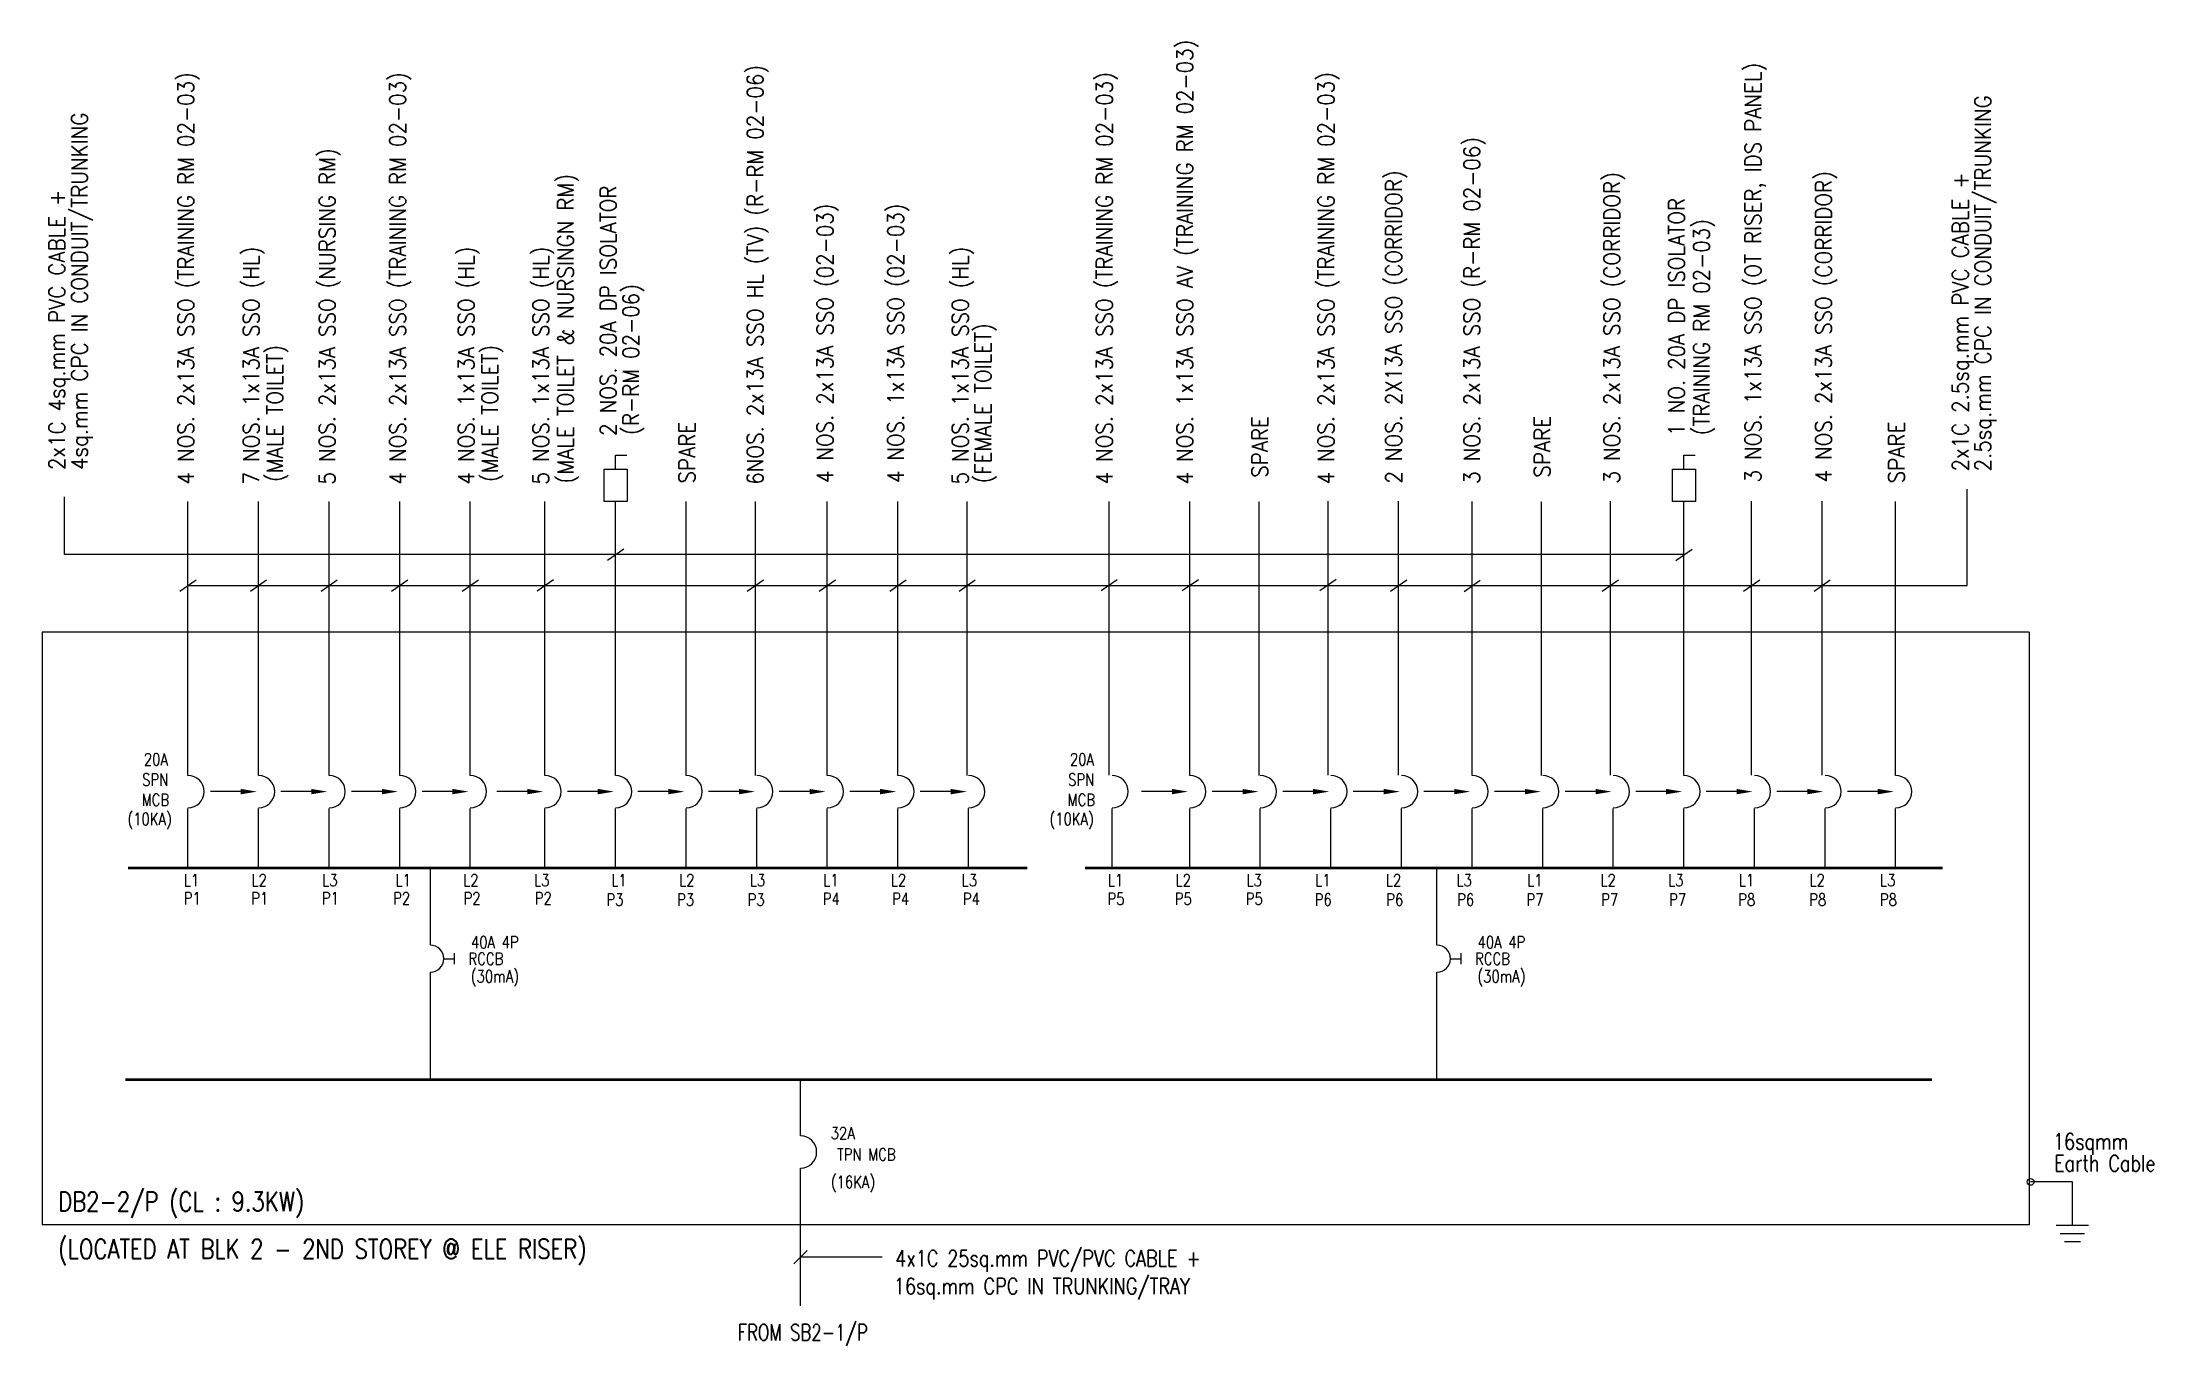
# Model space of a CAD drawing. Header units: millimetres. Extents: x 898005 to 1117654, y 253179 to 525443.
# Drawn here: x 949127 to 988362, y 360881 to 385100 of the extents above; entities that cross this region are included whole.
import ezdxf
from ezdxf.enums import TextEntityAlignment as Align

# ---------------------------------------------------------------- set-up
doc = ezdxf.new("R2010")
doc.units = ezdxf.units.MM
doc.header["$LTSCALE"] = 0.01
doc.linetypes.add('DASHED', pattern=[19.05, 12.7, -6.35])
doc.linetypes.add('{ -E- }', pattern=[0])
doc.styles.add('100', font='romans.shx', dxfattribs={"width": 0.8, "height": 250})
doc.styles.add('A2', font='SIMPLEX.shx', dxfattribs={"width": 0.95, "height": 190})
doc.styles.add('PwNote', font='Romans.shx', dxfattribs={"width": 0.75, "bigfont": 'Special.shx'})
doc.styles.add('ROMANS', font='romans', dxfattribs={"width": 0.75})

msp = doc.modelspace()

# ---------------------------------------------------------------- texts
for s, height, rotation, style, width, p in [('4 NOS. 1x13A SSO AV (TRAINING RM 02-03) ', 300, 90, 'A2', 0.9, (970509, 376884)), ('6NOS. 2x13A SSO HL (TV) (R-RM 02-06) ', 300, 90, 'A2', 0.9, (962525, 376879)), ('3 NOS. 1x13A SSO (OT RISER, IDS PANEL)', 300, 90, 'A2', 0.9, (981065, 376920, -46506)), ('4 NOS. 2x13A SSO (TRAINING RM 02-03) ', 300, 90, 'A2', 0.9, (951947, 376882)), ('4 NOS. 2x13A SSO (TRAINING RM 02-03) ', 300, 90, 'A2', 0.9, (955882, 376882)), ('4 NOS. 2x13A SSO (TRAINING RM 02-03) ', 300, 90, 'A2', 0.9, (969013, 376884)), ('4 NOS. 2x13A SSO (TRAINING RM 02-03) ', 300, 90, 'A2', 0.9, (973132, 376884)), ('4sq.mm CPC IN CONDUIT/TRUNKING', 300, 90, 'A2', 0.9, (949969, 377152)), ('2.5sq.mm CPC IN CONDUIT/TRUNKING', 300, 90, 'A2', 0.9, (985337, 377126)), ('5 NOS. 2x13A SSO (NURSING RM) ', 300, 90, 'A2', 0.9, (954570, 376882)), ('3 NOS. 2x13A SSO (R-RM 02-06) ', 300, 90, 'A2', 0.9, (975842, 376894)), ('(MALE TOILET & NURSINGN RM)', 300, 90, 'A2', 0.9, (959000, 376902, -46506)), ('2 NOS. 2X13A SSO (CORRIDOR)', 300, 90, 'A2', 0.9, (974388, 376899)), ('3 NOS. 2x13A SSO (CORRIDOR)', 300, 90, 'A2', 0.9, (978442, 376900, -46506)), ('4 NOS. 2x13A SSO (CORRIDOR)', 300, 90, 'A2', 0.9, (982377, 376920, -46506)), ('2x1C 2.5sq.mm PVC CABLE +', 300, 90, 'A2', 0.9, (984918, 377126)), ('2x1C 4sq.mm PVC CABLE +', 300, 90, 'A2', 0.9, (949550, 377152)), ('2 NOS. 20A DP ISOLATOR', 300, 90, 'A2', 0.9, (959794, 377786)), ('1 NO. 20A DP ISOLATOR', 300, 90, 'A2', 0.9, (979645, 377786)), ('4 NOS. 2x13A SSO (02-03) ', 300, 90, 'A2', 0.9, (963823, 376907)), ('4 NOS. 1x13A SSO (02-03) ', 300, 90, 'A2', 0.9, (965135, 376907)), ('(TRAINING RM 02-03)', 300, 90, 'A2', 0.9, (980107, 377798)), ('7 NOS. 1x13A SSO (HL) ', 300, 90, 'A2', 0.9, (953158, 376882)), ('4 NOS. 1x13A SSO (HL) ', 300, 90, 'A2', 0.9, (957155, 376882)), ('5 NOS. 1x13A SSO (HL) ', 300, 90, 'A2', 0.9, (958542, 376882)), ('5 NOS. 1x13A SSO (HL) ', 300, 90, 'A2', 0.9, (966336, 376883)), ('(R-RM 02-06)', 300, 90, 'A2', 0.9, (960214, 377805)), ('(FEMALE TOILET)', 300, 90, 'A2', 0.9, (966758, 376904, -46506)), ('(MALE TOILET)', 300, 90, 'A2', 0.9, (953598, 376930, -46506)), ('(MALE TOILET)', 300, 90, 'A2', 0.9, (957594, 376930, -46506)), ('SPARE', 300, 90, 'A2', 0.9, (961257, 376902)), ('SPARE', 300, 90, 'A2', 0.9, (971902, 377008)), ('SPARE', 300, 90, 'A2', 0.9, (977148, 377011)), ('SPARE', 300, 90, 'A2', 0.9, (983731, 376905)), ('(10KA)', 225, 360, '100', 0.8, (950709, 370555)), ('(10KA)', 225, 360, '100', 0.8, (967842, 370555)), ('4x1C 25sq.mm PVC/PVC CABLE +', 300, 360, 'PwNote', 0.8, (964978, 362356)), ('16sq.mm CPC IN TRUNKING/TRAY', 300, 360, 'PwNote', 0.8, (964952, 361840))]:
    msp.add_text(s, height=height, rotation=rotation, dxfattribs=dict(style=style, width=width)).set_placement(p)
for s, height, style, width, p in [('20A', 225, '100', 0.8, (951015, 371662)), ('20A', 225, '100', 0.8, (968222, 371662)), ('SPN', 225, '100', 0.8, (950983, 371287)), ('SPN', 225, '100', 0.8, (968189, 371287)), ('MCB', 225, '100', 0.8, (950975, 370912)), ('MCB', 225, '100', 0.8, (968181, 370912)), ('L1', 225, '100', 0.8, (951756, 369418)), ('L2', 225, '100', 0.8, (953015, 369418)), ('L3', 225, '100', 0.8, (954330, 369418)), ('L1', 225, '100', 0.8, (955691, 369418)), ('L2', 225, '100', 0.8, (956950, 369418)), ('L3', 225, '100', 0.8, (958265, 369418)), ('L1', 225, '100', 0.8, (959702, 369418)), ('L2', 225, '100', 0.8, (960961, 369418)), ('L3', 225, '100', 0.8, (962276, 369418)), ('L1', 225, '100', 0.8, (963637, 369418)), ('L2', 225, '100', 0.8, (964896, 369418)), ('L3', 225, '100', 0.8, (966211, 369418)), ('L1', 225, '100', 0.8, (968928, 369418)), ('L2', 225, '100', 0.8, (970187, 369418)), ('L3', 225, '100', 0.8, (971502, 369418)), ('L1', 225, '100', 0.8, (972782, 369418)), ('L2', 225, '100', 0.8, (974094, 369418)), ('L3', 225, '100', 0.8, (975406, 369418)), ('L1', 225, '100', 0.8, (976717, 369418)), ('L2', 225, '100', 0.8, (978082, 369418)), ('L3', 225, '100', 0.8, (979340, 369418)), ('L1', 225, '100', 0.8, (980652, 369418)), ('L2', 225, '100', 0.8, (981964, 369418)), ('L3', 225, '100', 0.8, (983275, 369418)), ('P1', 225, '100', 0.8, (951757, 369082)), ('P1', 225, '100', 0.8, (953012, 369082)), ('P1', 225, '100', 0.8, (954323, 369082)), ('P2', 225, '100', 0.8, (955646, 369082)), ('P2', 225, '100', 0.8, (956957, 369082)), ('P2', 225, '100', 0.8, (958280, 369082)), ('P3', 225, '100', 0.8, (959611, 369057)), ('P3', 225, '100', 0.8, (960923, 369057)), ('P3', 225, '100', 0.8, (962234, 369057)), ('P4', 225, '100', 0.8, (963630, 369074)), ('P4', 225, '100', 0.8, (964920, 369074)), ('P4', 225, '100', 0.8, (966234, 369074)), ('P5', 225, '100', 0.8, (968921, 369074)), ('P5', 225, '100', 0.8, (970171, 369074)), ('P5', 225, '100', 0.8, (971491, 369074)), ('P6', 225, '100', 0.8, (972771, 369057)), ('P6', 225, '100', 0.8, (974101, 369057)), ('P6', 225, '100', 0.8, (975419, 369057)), ('P7', 225, '100', 0.8, (976706, 369057)), ('P7', 225, '100', 0.8, (978093, 369057)), ('P7', 225, '100', 0.8, (979357, 369057)), ('P8', 225, '100', 0.8, (980641, 369057)), ('P8', 225, '100', 0.8, (981961, 369057)), ('P8', 225, '100', 0.8, (983274, 369057)), ('FROM SB2-1/P', 300, 'PwNote', 0.75, (962049, 360981))]:
    msp.add_text(s, height=height, dxfattribs=dict(style=style, width=width)).set_placement(p)
at = {"width": 0.8}
for s, height, style, p in [('40A 4P ', 225, '100', (957599, 368379)), ('40A 4P ', 225, '100', (976303, 368379)), ('RCCB', 225, '100', (957371, 368071)), ('RCCB', 225, '100', (976075, 368071)), ('(30mA)', 225, '100', (957537, 367730)), ('(30mA)', 225, '100', (976241, 367730)), ('32A ', 225, '100', (964063, 364831)), ('TPN MCB', 225, '100', (964440, 364436)), ('16sqmm ', 300, 'ROMANS', (987272, 364629)), ('Earth Cable', 300, 'ROMANS', (987452, 364271)), ('(16KA)', 225, '100', (964192, 363908))]:
    msp.add_text(s, height=height, dxfattribs=dict(at, style=style)).set_placement(p, align=Align.MIDDLE)
at = {"ltscale": 1.5, "style": 'PwNote', "width": 0.8}
for s, p in [('DB2-2/P (CL : 9.3KW)', (949425, 363381)), ('(LOCATED AT BLK 2 - 2ND STOREY @ ELE RISER)', (949425, 362500))]:
    msp.add_text(s, height=360, dxfattribs=at).set_placement(p)

# ---------------------------------------------------------------- linework, layer by layer
at = {"linetype": '{ -E- }'}
for p, q in [((951835, 371477), (951835, 376567)), ((953146, 371477), (953146, 376567)), ((954458, 371477), (954458, 376567)), ((955770, 371477), (955770, 376567)), ((957081, 371477), (957081, 376567)), ((958469, 371477), (958469, 376567)), ((959781, 371477), (959781, 376567)), ((962379, 371478), (962379, 376568)), ((963715, 371477), (963715, 376567)), ((965027, 371477), (965027, 376567)), ((966314, 371478), (966314, 376568)), ((968952, 371480), (968952, 376569)), ((970450, 371477), (970450, 376567)), ((973019, 371482), (973019, 376572)), ((974331, 371482), (974331, 376572)), ((975696, 371477), (975696, 376567)), ((978266, 371482), (978266, 376572)), ((979631, 371477), (979631, 376567)), ((980889, 371482), (980889, 376572)), ((982201, 371482), (982201, 376572)), ((963217, 364781), (963217, 365828)), ((963217, 361622), (963217, 364181)), ((986851, 363926), (986072, 363926))]:
    msp.add_line(p, q, dxfattribs=at)
at = {"linetype": 'DASHED', "ltscale": 20}
for p, q in [((961092, 371477), (961092, 376567)), ((971737, 371478), (971737, 376568)), ((976983, 371478), (976983, 376568)), ((983566, 371477), (983566, 376567))]:
    msp.add_line(p, q, dxfattribs=at)
for p, q in [((959631, 375478), (959933, 375688)), ((979480, 375473), (979782, 375682)), ((951684, 374903), (951986, 375112)), ((952996, 374903), (953297, 375112)), ((954307, 374903), (954609, 375112)), ((955619, 374903), (955920, 375112)), ((956931, 374903), (957232, 375112)), ((958324, 374907), (958626, 375116)), ((962228, 374904), (962530, 375113)), ((963565, 374904), (963866, 375113)), ((964876, 374904), (965178, 375113)), ((966163, 374904), (966465, 375113)), ((968802, 374911), (969103, 375120)), ((970311, 374911), (970612, 375120)), ((972869, 374913), (973170, 375123)), ((974180, 374903), (974482, 375112)), ((975546, 374898), (975847, 375107)), ((978115, 374903), (978417, 375112)), ((980738, 374903), (981040, 375112)), ((982050, 374903), (982352, 375112)), ((952815, 371177), (952251, 371177)), ((954127, 371177), (953562, 371177)), ((955439, 371177), (954874, 371177)), ((956750, 371177), (956186, 371177)), ((958138, 371177), (957573, 371177)), ((959450, 371177), (958885, 371177)), ((960761, 371177), (960196, 371177)), ((962073, 371177), (961508, 371177)), ((963384, 371177), (962820, 371177)), ((964696, 371177), (964131, 371177)), ((966008, 371177), (965443, 371177)), ((970119, 371177), (969554, 371177)), ((971430, 371177), (970866, 371177)), ((972742, 371177), (972177, 371177)), ((974054, 371177), (973489, 371177)), ((975365, 371177), (974801, 371177)), ((976677, 371177), (976112, 371177)), ((977989, 371177), (977424, 371177)), ((979300, 371177), (978736, 371177)), ((980612, 371177), (980047, 371177)), ((981923, 371177), (981359, 371177)), ((983235, 371177), (982670, 371177)), ((951835, 369758), (951835, 370865)), ((953146, 369758), (953146, 370865)), ((954458, 369758), (954458, 370865)), ((955770, 369758), (955770, 370865)), ((957081, 369758), (957081, 370865)), ((958469, 369758), (958469, 370865)), ((959781, 369758), (959781, 370865)), ((961092, 369758), (961092, 370865)), ((962404, 369758), (962404, 370865)), ((963715, 369758), (963715, 370865)), ((965027, 369758), (965027, 370865)), ((966339, 369758), (966339, 370865)), ((969006, 369758), (969006, 370865)), ((970450, 369758), (970450, 370865)), ((971761, 369758), (971761, 370865)), ((973073, 369758), (973073, 370865)), ((974385, 369758), (974385, 370865)), ((975696, 369758), (975696, 370865)), ((977008, 369758), (977008, 370865)), ((978320, 369758), (978320, 370865)), ((979631, 369758), (979631, 370865)), ((980943, 369758), (980943, 370865)), ((982255, 369758), (982255, 370865)), ((983566, 369758), (983566, 370865)), ((956339, 368323), (956339, 369758)), ((975043, 368323), (975043, 369758)), ((956589, 368073), (956789, 368073)), ((956789, 367973), (956789, 368173)), ((975293, 368073), (975493, 368073)), ((975493, 367973), (975493, 368173)), ((956339, 365828), (956339, 367823)), ((975043, 365828), (975043, 367823)), ((986851, 363119), (986851, 363926)), ((986551, 363119), (987151, 363119)), ((986626, 362969), (987076, 362969)), ((963092, 362404), (963342, 362654)), ((986701, 362819), (987001, 362819)), ((964736, 362529), (963217, 362529))]:
    msp.add_line(p, q)
at = {"linetype": '{ -E- }', "ltscale": 1.5}
for p, q in [((986049, 374140), (949127, 374140)), ((986049, 363126), (949127, 363126))]:
    msp.add_line(p, q, dxfattribs=at)
at = {"color": 7}
for points in [[(959568, 377169), (959993, 377169), (959993, 376567), (959568, 376567)], [(979419, 377169), (979844, 377169), (979844, 376567), (979419, 376567)]]:
    msp.add_lwpolyline(points, close=True, dxfattribs=at)
for points in [[(959781, 377169), (959781, 377430), (959987, 377430)], [(979631, 377169), (979631, 377430), (979838, 377430)]]:
    msp.add_lwpolyline(points, dxfattribs=at)
at = {"linetype": '{ -E- }', "ltscale": 1.5}
for points in [[(951835, 375007), (984893, 375007), (984893, 376795)], [(949127, 374140), (949127, 363126)], [(986049, 374140), (986049, 363126)]]:
    msp.add_lwpolyline(points, dxfattribs=at)
at = {"linetype": '{ -E- }'}
msp.add_lwpolyline([(979631, 375582), (949540, 375582), (949540, 376653)], dxfattribs=at)
at = {"const_width": 50}
for points in [[(950721, 369758), (967431, 369758)], [(968501, 369758), (984439, 369758)], [(950674, 365828), (984244, 365828)]]:
    msp.add_lwpolyline(points, dxfattribs=at)
msp.add_circle((986072, 363926), 63.8)
for centre, radius in [((951835, 371177), 300), ((953146, 371177), 300), ((954458, 371177), 300), ((955770, 371177), 300), ((957081, 371177), 300), ((958469, 371177), 300), ((959781, 371177), 300), ((961092, 371177), 300), ((962404, 371177), 300), ((963715, 371177), 300), ((965027, 371177), 300), ((966339, 371177), 300), ((969006, 371177), 300), ((970450, 371177), 300), ((971761, 371177), 300), ((973073, 371177), 300), ((974385, 371177), 300), ((975696, 371177), 300), ((977008, 371177), 300), ((978320, 371177), 300), ((979631, 371177), 300), ((980943, 371177), 300), ((982255, 371177), 300), ((983566, 371177), 300), ((956339, 368073), 250), ((975043, 368073), 250), ((963217, 364481), 300)]:
    msp.add_arc(centre, radius, 270, 90)
for points in [[(952815, 371227), (953115, 371177), (952815, 371127)], [(954127, 371227), (954427, 371177), (954127, 371127)], [(955439, 371227), (955739, 371177), (955439, 371127)], [(956750, 371227), (957050, 371177), (956750, 371127)], [(958138, 371227), (958438, 371177), (958138, 371127)], [(959450, 371227), (959750, 371177), (959450, 371127)], [(960761, 371227), (961061, 371177), (960761, 371127)], [(962073, 371227), (962373, 371177), (962073, 371127)], [(963384, 371227), (963684, 371177), (963384, 371127)], [(964696, 371227), (964996, 371177), (964696, 371127)], [(966008, 371227), (966308, 371177), (966008, 371127)], [(970119, 371227), (970419, 371177), (970119, 371127)], [(971430, 371227), (971730, 371177), (971430, 371127)], [(972742, 371227), (973042, 371177), (972742, 371127)], [(974054, 371227), (974354, 371177), (974054, 371127)], [(975365, 371227), (975665, 371177), (975365, 371127)], [(976677, 371227), (976977, 371177), (976677, 371127)], [(977989, 371227), (978289, 371177), (977989, 371127)], [(979300, 371227), (979600, 371177), (979300, 371127)], [(980612, 371227), (980912, 371177), (980612, 371127)], [(981923, 371227), (982223, 371177), (981923, 371127)], [(983235, 371227), (983535, 371177), (983235, 371127)]]:
    msp.add_solid(points)

msp.set_redraw_order([(e.dxf.handle, doc.entitydb.next_handle()) for e in msp.query("TEXT MTEXT ATTDEF DIMENSION ARC_DIMENSION")])  # texts and dimensions are drawn at this point

doc.saveas('drawing.dxf')
